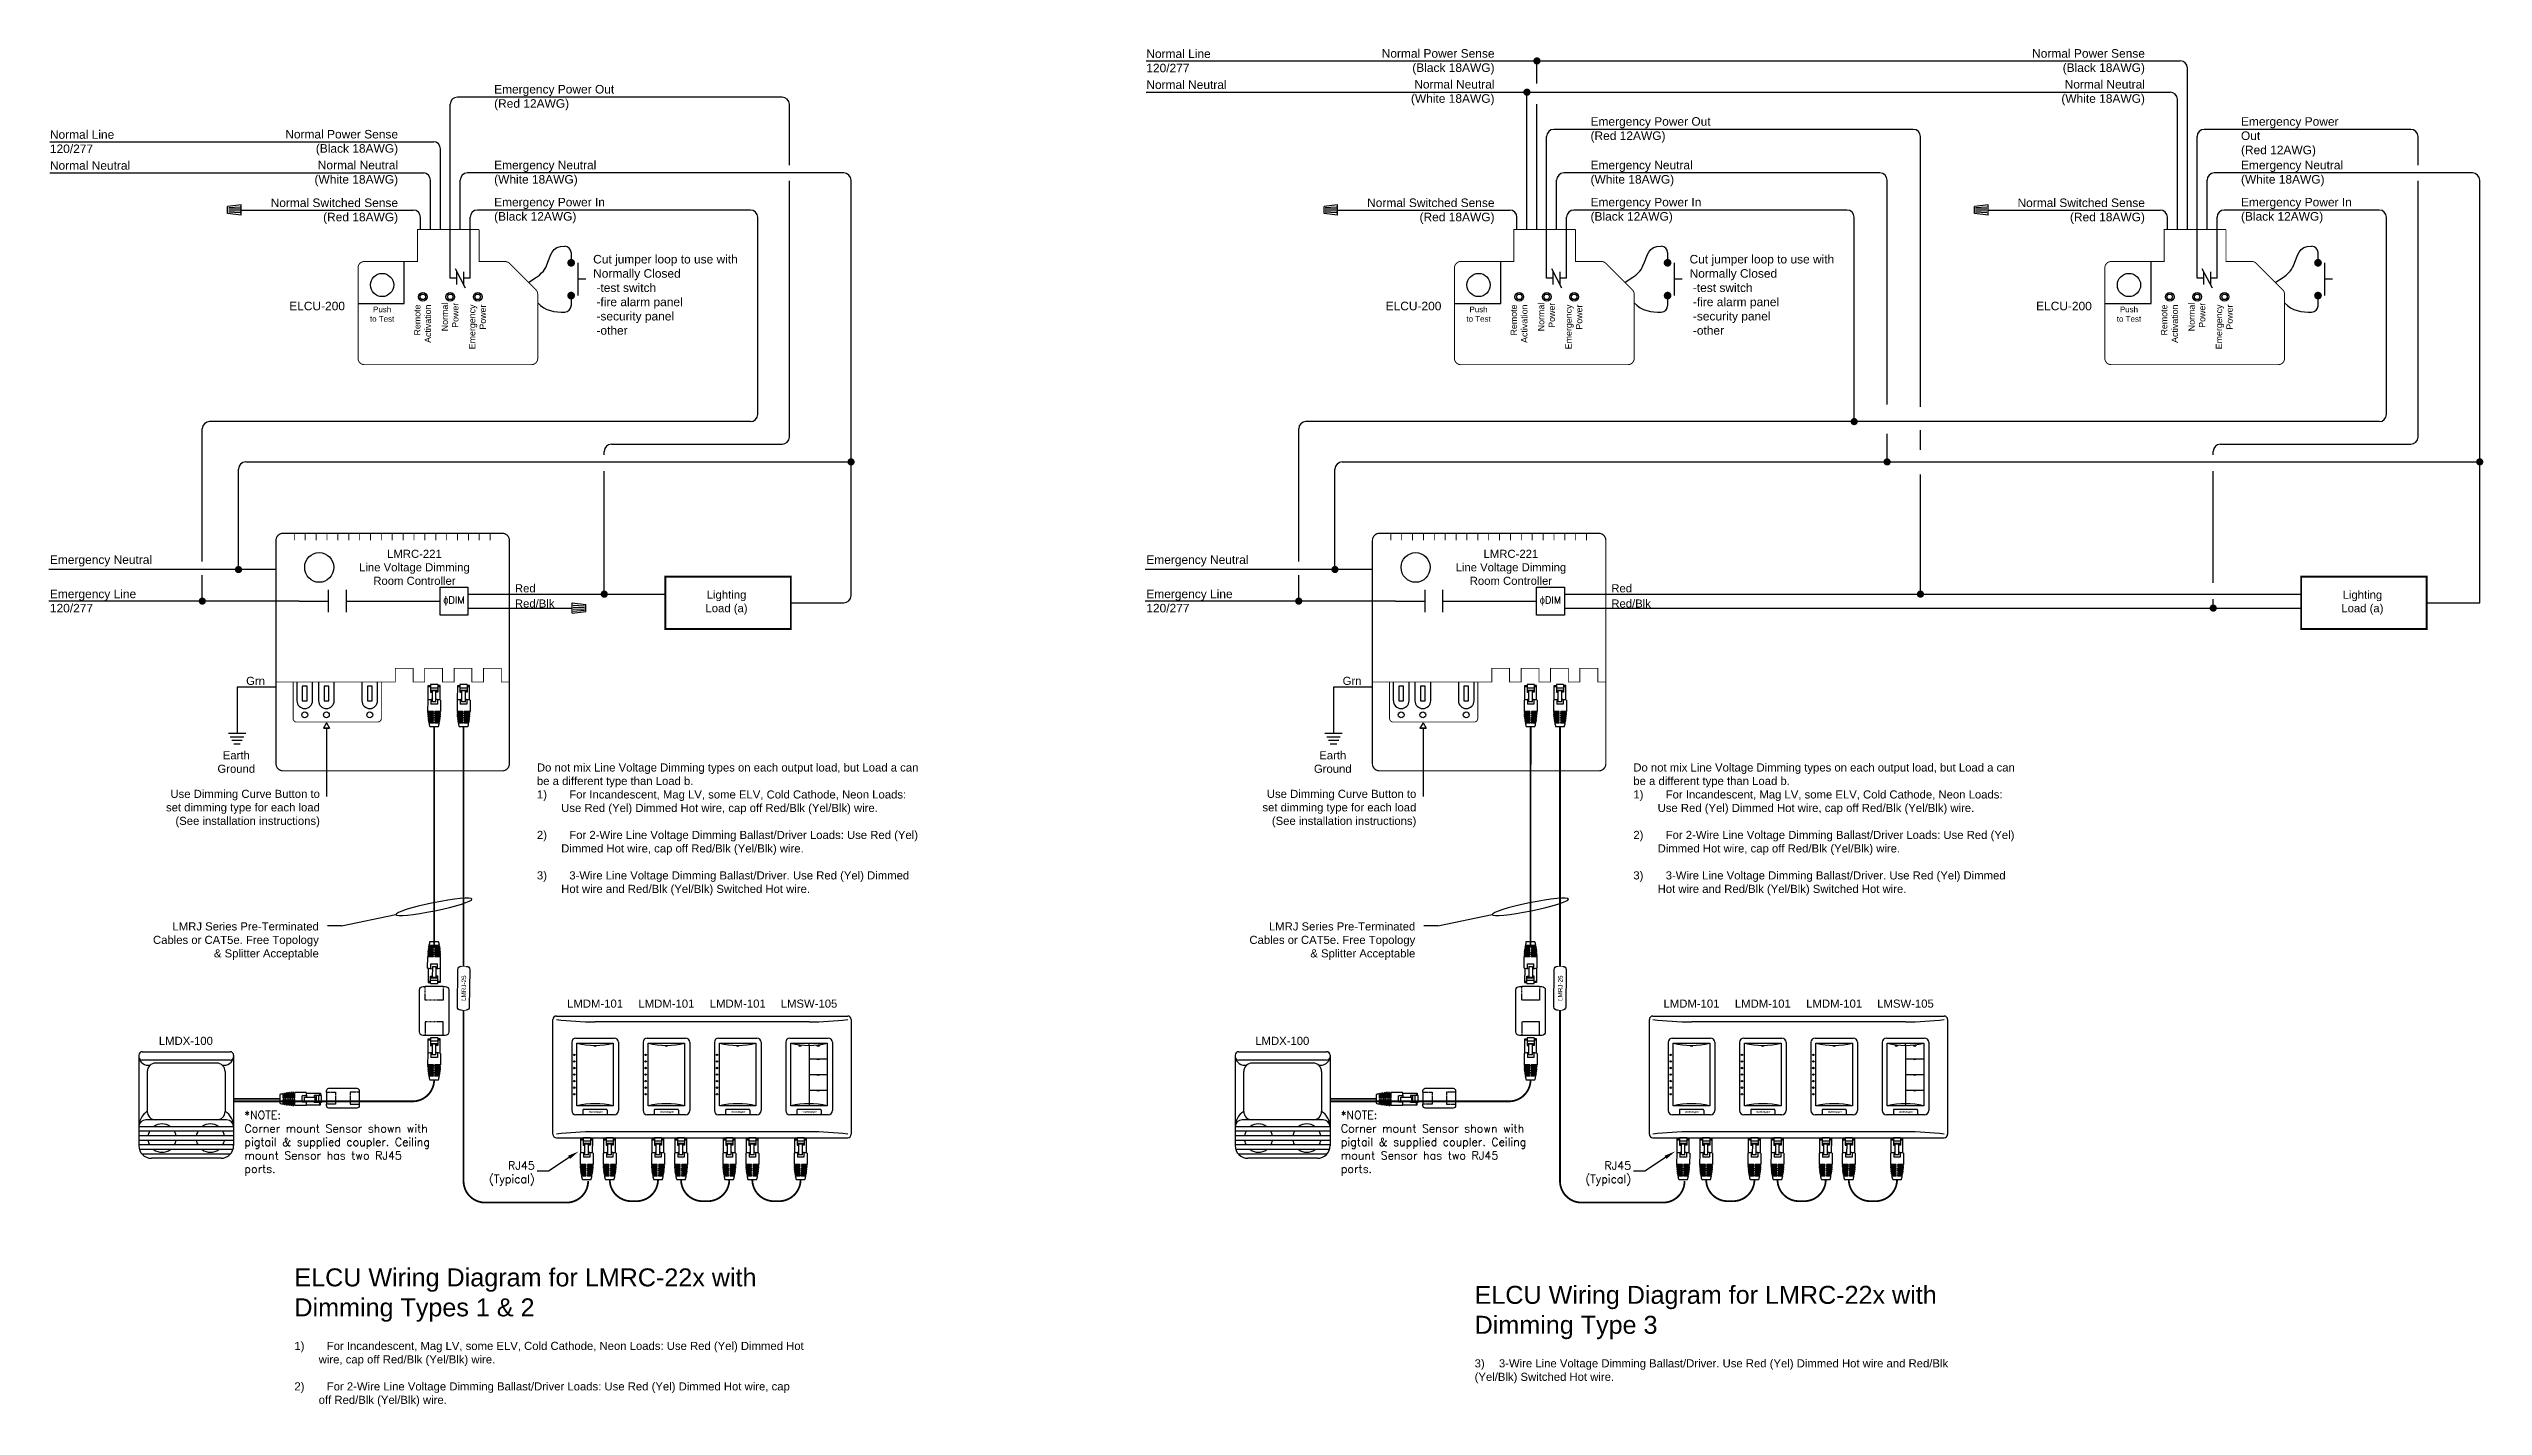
# Model space of a CAD drawing. Header units: inches. Extents: x 59 to 3361, y -1026 to 1732.
# Drawn here: x 334 to 1011, y 29 to 406 of the extents above; entities that cross this region are included whole.
import ezdxf

# ---------------------------------------------------------------- set-up
doc = ezdxf.new("R2010")
doc.units = ezdxf.units.IN
doc.header["$MEASUREMENT"] = 0
doc.linetypes.add('HIDDEN', pattern=[0.375, 0.25, -0.125])
doc.layers.add('WS_DETAIL', color=7, linetype='Continuous')
doc.styles.add('ARIAL', font='arial.ttf')
doc.styles.add('ROMANS', font='ROMANS.shx', dxfattribs={"height": 0.0625})

msp = doc.modelspace()

# ---------------------------------------------------------------- texts
at = {"color": 7, "linetype": 'Continuous', "char_height": 2.3761, "width": 32.5935, "attachment_point": 4, "style": 'ARIAL'}
for s, insert in [('Normal Line\\P120/277', (638.89, 402.89)), ('Normal Line\\P120/277', (334.09, 380.43)), ('Emergency Line 120/277', (334.09, 252.7)), ('Emergency Line 120/277', (638.89, 252.7))]:
    msp.add_mtext(s, dxfattribs=dict(at, insert=insert))
at = {"color": 7, "style": 'ARIAL'}
for s, insert, char_height, width, attachment_point in [('Normal Power Sense\\P(Black 18AWG)', (735.69, 406.17), 2.3761, 63.9991, 3), ('Normal Power Sense\\P(Black 18AWG)', (916.5, 406.17), 2.3761, 63.9991, 3), ('Emergency Power Out\\P(Red 12AWG)', (457.58, 396.21), 2.3761, 63.9991, 1), ('Normal Neutral', (638.89, 396.27), 2.3761, 45.0944, 4), ('Normal Neutral\\P(White 18AWG)', (735.69, 397.59), 2.3761, 63.9991, 3), ('Normal Neutral\\P(White 18AWG)', (916.5, 397.59), 2.3761, 63.9991, 3), ('Emergency Power Out\\P(Red 12AWG)', (762.38, 387.25), 2.3761, 63.9991, 1), ('Emergency Power Out\\P(Red 12AWG)', (943.2, 387.25), 2.3761, 31.1497, 1), ('Normal Power Sense\\P(Black 18AWG)', (430.88, 383.71), 2.3761, 63.9991, 3), ('Normal Neutral', (334.09, 373.81), 2.3761, 45.0944, 4), ('Normal Neutral\\P(White 18AWG)', (430.88, 375.12), 2.3761, 63.9991, 3), ('Emergency Neutral\\P(White 18AWG)', (457.58, 375.12), 2.3761, 63.9991, 1), ('Emergency Neutral\\P(White 18AWG)', (762.38, 375.12), 2.3761, 63.9991, 1), ('Emergency Neutral\\P(White 18AWG)', (943.2, 375.12), 2.3761, 31.1497, 1), ('Normal Switched Sense\\P(Red 18AWG)', (430.88, 364.64), 2.3761, 63.9991, 3), ('Emergency Power In\\P(Black 12AWG)', (457.58, 364.82), 2.3761, 63.9991, 1), ('Normal Switched Sense\\P(Red 18AWG)', (735.69, 364.64), 2.3761, 63.9991, 3), ('Emergency Power In\\P(Black 12AWG)', (762.38, 364.82), 2.3761, 63.9991, 1), ('Normal Switched Sense\\P(Red 18AWG)', (916.5, 364.64), 2.3761, 63.9991, 3), ('Emergency Power In\\P(Black 12AWG)', (943.2, 364.82), 2.3761, 31.1497, 1), ('Cut jumper loop to use with\\PNormally Closed\\P -test switch\\P -fire alarm panel\\P -security panel\\P -other', (485.11, 348.95), 2.3761, 70.6983, 1), ('Cut jumper loop to use with\\PNormally Closed\\P -test switch\\P -fire alarm panel\\P -security panel\\P -other', (789.91, 348.95), 2.3761, 70.6983, 1), ('ELCU-200', (408.37, 335.93), 2.376, 59.7844, 2), ('Push\\Pto Test', (426.44, 334.59), 1.584, 63.9991, 2), ('ELCU-200', (713.17, 335.93), 2.376, 59.7844, 2), ('Push\\Pto Test', (731.25, 334.59), 1.584, 63.9991, 2), ('ELCU-200', (893.99, 335.93), 2.376, 59.7844, 2), ('Push\\Pto Test', (912.06, 334.59), 1.584, 63.9991, 2), ('Emergency Neutral', (334.09, 263.86), 2.3761, 45.0944, 4), ('Emergency Neutral', (638.89, 263.86), 2.3761, 45.0944, 4)]:
    msp.add_mtext(s, dxfattribs=dict(at, insert=insert, char_height=char_height, width=width, attachment_point=attachment_point))
at = {"char_height": 1.761, "width": 56.6513, "attachment_point": 3, "rotation": 90, "style": 'ARIAL'}
for s, insert in [('Remote\\PActivation', (435.34, 335.16)), ('Normal\\PPower', (442.97, 335.66)), ('Emergency\\PPower', (450.6, 335.16)), ('Remote\\PActivation', (740.14, 335.16)), ('Normal\\PPower', (747.77, 335.66)), ('Emergency\\PPower', (755.4, 335.16)), ('Remote\\PActivation', (920.96, 335.16)), ('Normal\\PPower', (928.59, 335.66)), ('Emergency\\PPower', (936.21, 335.16))]:
    msp.add_mtext(s, dxfattribs=dict(at, insert=insert))
at = {"linetype": 'Continuous', "style": 'ARIAL'}
for s, insert, char_height, width, attachment_point in [('Red', (463.36, 256.24), 2.249, 5.8059, 4), ('Red', (768.16, 256.24), 2.249, 5.8059, 4), ('Red/Blk', (463.36, 252.01), 2.249, 10.5565, 4), ('Red/Blk', (768.16, 252.01), 2.249, 10.5565, 4), ('Use Dimming Curve Button to set dimming type for each load (See installation instructions)', (409.15, 200.22), 2.2491, 44.7928, 3), ('Use Dimming Curve Button to set dimming type for each load (See installation instructions)', (713.95, 200.22), 2.2491, 44.7928, 3), ('LMRJ Series Pre-Terminated \\PCables or CAT5e. Free Topology \\P& Splitter Acceptable', (408.85, 163.37), 2.2491, 55.8216, 3), ('LMRJ Series Pre-Terminated \\PCables or CAT5e. Free Topology \\P& Splitter Acceptable', (713.65, 163.37), 2.2491, 55.8216, 3), ('{\\Fromans|c0;*NOTE:\\PCorner mount Sensor shown with pigtail & supplied coupler. Ceiling mount Sensor has two RJ45 ports. }', (388.17, 110.93), 2.2491, 57.738, 1), ('{\\Fromans|c0;*NOTE:\\PCorner mount Sensor shown with pigtail & supplied coupler. Ceiling mount Sensor has two RJ45 ports. }', (692.97, 110.93), 2.2491, 57.738, 1)]:
    msp.add_mtext(s, dxfattribs=dict(at, insert=insert, char_height=char_height, width=width, attachment_point=attachment_point))
at = {"style": 'ARIAL'}
for s, insert, char_height, width, attachment_point in [('Lighting Load \\FARIAL.TTF;(a)', (522.19, 255.61), 2.25, 12.1071, 2), ('Lighting Load \\FARIAL.TTF;(a)', (976.96, 255.6), 2.25, 12.1071, 2), ('Grn', (388.65, 230.5), 2.248, 35.2871, 4), ('Grn', (693.46, 230.5), 2.248, 35.2871, 4), ('Earth\\PGround', (385.91, 207.94), 2.248, 57.7149, 5), ('Earth\\PGround', (690.72, 207.94), 2.248, 57.7149, 5), ('Do not mix Line Voltage Dimming types on each output load, but Load a can be a different type than Load b.\\P\\pi-6.75,l6.75;1)^IFor Incandescent, Mag LV, some ELV, Cold Cathode, Neon Loads: Use Red (Yel) Dimmed Hot wire, cap off Red/Blk (Yel/Blk) wire.\\P\\P2)^IFor 2-Wire Line Voltage Dimming Ballast/Driver Loads: Use Red (Yel) Dimmed Hot wire, cap off Red/Blk (Yel/Blk) wire.\\P\\P3)^I3-Wire Line Voltage Dimming Ballast/Driver. Use Red (Yel) Dimmed Hot wire and Red/Blk (Yel/Blk) Switched Hot wire.', (469.48, 207.56), 2.25, 106.2696, 1), ('Do not mix Line Voltage Dimming types on each output load, but Load a can be a different type than Load b.\\P\\pi-6.75,l6.75;1)^IFor Incandescent, Mag LV, some ELV, Cold Cathode, Neon Loads: Use Red (Yel) Dimmed Hot wire, cap off Red/Blk (Yel/Blk) wire.\\P\\P2)^IFor 2-Wire Line Voltage Dimming Ballast/Driver Loads: Use Red (Yel) Dimmed Hot wire, cap off Red/Blk (Yel/Blk) wire.\\P\\P3)^I3-Wire Line Voltage Dimming Ballast/Driver. Use Red (Yel) Dimmed Hot wire and Red/Blk (Yel/Blk) Switched Hot wire.', (774.28, 207.56), 2.25, 106.2696, 1), ('{\\H2.2222x;ELCU Wiring Diagram for LMRC-22x with Dimming Types 1 & 2\\P}\\P\\pi-6.75,l6.75;1)^IFor Incandescent, Mag LV, some ELV, Cold Cathode, Neon Loads: Use Red (Yel) Dimmed Hot wire, cap off Red/Blk (Yel/Blk) wire.\\P\\P2)^IFor 2-Wire Line Voltage Dimming Ballast/Driver Loads: Use Red (Yel) Dimmed Hot wire, cap off Red/Blk (Yel/Blk) wire.', (402.06, 67.15), 2.25, 141.608, 1), ('\\pt6.75;{\\H2.2222x;ELCU Wiring Diagram for LMRC-22x with Dimming Type 3\\P\\pi-6.75,l6.75,tz;}\\P\\pt6.75;3)^I3-Wire Line Voltage Dimming Ballast/Driver. Use Red (Yel) Dimmed Hot wire and Red/Blk (Yel/Blk) Switched Hot wire.', (730.16, 62.3), 2.25, 140.8148, 1)]:
    msp.add_mtext(s, dxfattribs=dict(at, insert=insert, char_height=char_height, width=width, attachment_point=attachment_point))

# ---------------------------------------------------------------- blocks, each defined once
blk = doc.blocks.new('A$C28216DC1')
blk.add_lwpolyline([(22.84, 8.11), (17.13, 4.27), (13.98, 4.27)])
blk.add_solid([(23.11, 7.67), (22.56, 8.56), (25.52, 9.76)])
at = {"linetype": 'Continuous', "insert": (13.29, 3.59), "char_height": 2.25, "width": 37.309, "attachment_point": 6, "style": 'ROMANS'}
blk.add_mtext('\\pi29.81;RJ45\\P\\pi22.42;(Typical)', dxfattribs=at)
blk = doc.blocks.new('*U112')
for p, q in [((-1.8, 7.34), (-1.81, 4.17)), ((-1.64, 7.37), (-1.63, 11.37)), ((-1.63, 11.37), (-0.99, 11.37)), ((-1.63, 11.09), (-0.99, 11.09)), ((1, 11.65), (-0.99, 11.65)), ((-0.99, 11.65), (-0.99, 9.56)), ((-0.99, 10.79), (1, 10.79)), ((-0.99, 10.12), (1, 10.12)), ((-0.5, 9.76), (-0.99, 9.76)), ((-0.99, 9.56), (-0.5, 9.56)), ((-0.9, 7.49), (-0.9, 6.2)), ((-0.5, 6.9), (-0.49, 10.12)), ((0.5, 6.89), (-0.5, 6.9)), ((0.51, 9.89), (-0.49, 9.89)), ((0.5, 6.89), (0.51, 10.12)), ((1, 9.56), (0.5, 9.56)), ((1, 9.76), (0.51, 9.76)), ((0.9, 7.49), (0.9, 6.2)), ((1, 11.65), (1, 9.56)), ((1.65, 11.37), (1, 11.37)), ((1, 11.09), (1.65, 11.09)), ((1.64, 7.37), (1.65, 11.37)), ((1.81, 7.33), (1.8, 4.16)), ((-0.21, 4.16), (-1.81, 4.17)), ((-0.21, 3.92), (-1.81, 3.92)), ((-0.21, 3.67), (-1.8, 3.67)), ((-0.21, 3.42), (-1.79, 3.43)), ((-0.21, 3.18), (-1.78, 3.18)), ((-0.22, 2.93), (-1.76, 2.93)), ((-0.22, 2.69), (-1.74, 2.69)), ((-0.22, 2.44), (-1.71, 2.44)), ((-0.22, 2.19), (-1.68, 2.19)), ((-0.22, 1.95), (-1.65, 1.95)), ((-0.22, 1.7), (-1.61, 1.7)), ((-0.22, 1.45), (-1.57, 1.45)), ((-0.22, 1.21), (-1.52, 1.21)), ((-0.22, 0.96), (-1.47, 0.96)), ((-1.21, 0), (1.21, 0)), ((0.9, 6.2), (-0.9, 6.2)), ((-0.81, 3.67), (-0.82, 3.43)), ((-0.82, 3.18), (-0.82, 2.93)), ((-0.82, 2.69), (-0.82, 2.44)), ((-0.82, 2.19), (-0.82, 1.95)), ((-0.82, 1.7), (-0.82, 1.45)), ((-0.82, 1.21), (-0.82, 0.96)), ((-0.81, 4.16), (-0.81, 3.92)), ((-0.22, 2.93), (-0.21, 3.18)), ((-0.22, 2.44), (-0.22, 2.69)), ((-0.22, 1.95), (-0.22, 2.19)), ((-0.22, 1.45), (-0.22, 1.7)), ((-0.22, 0.96), (-0.22, 1.21)), ((-0.21, 3.92), (-0.21, 4.16)), ((-0.21, 3.42), (-0.21, 3.67)), ((0.2, 1.95), (0.2, 2.19)), ((1.67, 2.19), (0.2, 2.19)), ((1.64, 1.94), (0.2, 1.95)), ((0.2, 1.45), (0.2, 1.7)), ((1.6, 1.7), (0.2, 1.7)), ((1.55, 1.45), (0.2, 1.45)), ((0.2, 0.96), (0.2, 1.21)), ((1.51, 1.2), (0.2, 1.21)), ((1.45, 0.96), (0.2, 0.96)), ((0.21, 3.92), (0.21, 4.16)), ((1.8, 4.16), (0.21, 4.16)), ((1.8, 3.91), (0.21, 3.92)), ((0.21, 3.42), (0.21, 3.67)), ((1.79, 3.67), (0.21, 3.67)), ((1.78, 3.42), (0.21, 3.42)), ((0.21, 2.93), (0.21, 3.18)), ((1.77, 3.18), (0.21, 3.18)), ((1.75, 2.93), (0.21, 2.93)), ((0.21, 2.44), (0.21, 2.68)), ((1.73, 2.68), (0.21, 2.68)), ((1.7, 2.44), (0.21, 2.44)), ((0.8, 1.7), (0.8, 1.45)), ((0.8, 1.21), (0.8, 0.96)), ((0.81, 4.16), (0.81, 3.92)), ((0.81, 3.67), (0.81, 3.42)), ((0.81, 3.18), (0.81, 2.93)), ((0.81, 2.68), (0.81, 2.44)), ((0.81, 2.19), (0.81, 1.94))]:
    blk.add_line(p, q)
for centre, radius, start, end in [((-0.01, -0.65), 8.19, 93.42122, 102.66034), ((-0.01, -0.65), 8.19, 77.17806, 86.41718), ((13.26, 4.15), 15.07, 180.85618, 181.79342), ((13.26, 4.15), 15.07, 182.73115, 183.66964), ((13.26, 4.15), 15.07, 184.60914, 185.5499), ((13.26, 4.15), 15.07, 186.49219, 187.43627), ((13.26, 4.15), 15.07, 188.38241, 189.33088), ((13.26, 4.15), 15.07, 190.28195, 191.23592), ((13.26, 4.15), 15.07, 192.19309, 195.95706), ((-13.27, 4.18), 15.07, 343.88134, 347.64532), ((-13.27, 4.18), 15.07, 348.60248, 349.55645), ((-13.27, 4.18), 15.07, 350.50753, 351.456), ((-13.27, 4.18), 15.07, 352.40213, 353.34621), ((-13.27, 4.18), 15.07, 354.2885, 355.22926), ((-13.27, 4.18), 15.07, 356.16876, 357.10725), ((-13.27, 4.18), 15.07, 358.04499, 358.98222)]:
    blk.add_arc(centre, radius, start, end)
blk = doc.blocks.new('*U115')
for p, q in [((1.21, 0), (-1.21, 0)), ((-1.81, -7.33), (-1.8, -4.16)), ((-1.8, -3.91), (-0.21, -3.92)), ((-1.8, -4.16), (-0.21, -4.16)), ((-1.79, -3.67), (-0.21, -3.67)), ((-1.78, -3.42), (-0.21, -3.42)), ((-1.77, -3.18), (-0.21, -3.18)), ((-1.75, -2.93), (-0.21, -2.93)), ((-1.73, -2.68), (-0.21, -2.68)), ((-1.7, -2.44), (-0.21, -2.44)), ((-1.67, -2.19), (-0.2, -2.19)), ((-1.64, -1.94), (-0.2, -1.95)), ((-1.6, -1.7), (-0.2, -1.7)), ((-1.55, -1.45), (-0.2, -1.45)), ((-1.51, -1.2), (-0.2, -1.21)), ((-1.45, -0.96), (-0.2, -0.96)), ((-0.9, -7.49), (-0.9, -6.2)), ((-0.9, -6.2), (0.9, -6.2)), ((-0.81, -2.19), (-0.81, -1.94)), ((-0.81, -2.68), (-0.81, -2.44)), ((-0.81, -3.18), (-0.81, -2.93)), ((-0.81, -3.67), (-0.81, -3.42)), ((-0.81, -4.16), (-0.81, -3.92)), ((-0.8, -1.21), (-0.8, -0.96)), ((-0.8, -1.7), (-0.8, -1.45)), ((-0.21, -2.44), (-0.21, -2.68)), ((-0.21, -2.93), (-0.21, -3.18)), ((-0.21, -3.42), (-0.21, -3.67)), ((-0.21, -3.92), (-0.21, -4.16)), ((-0.2, -0.96), (-0.2, -1.21)), ((-0.2, -1.45), (-0.2, -1.7)), ((-0.2, -1.95), (-0.2, -2.19)), ((0.22, -2.93), (0.21, -3.18)), ((0.21, -3.18), (1.78, -3.18)), ((0.21, -3.42), (1.79, -3.43)), ((0.21, -3.42), (0.21, -3.67)), ((0.21, -3.67), (1.8, -3.67)), ((0.21, -3.92), (1.81, -3.92)), ((0.21, -3.92), (0.21, -4.16)), ((0.21, -4.16), (1.81, -4.17)), ((0.22, -0.96), (1.47, -0.96)), ((0.22, -0.96), (0.22, -1.21)), ((0.22, -1.21), (1.52, -1.21)), ((0.22, -1.45), (1.57, -1.45)), ((0.22, -1.45), (0.22, -1.7)), ((0.22, -1.7), (1.61, -1.7)), ((0.22, -1.95), (1.65, -1.95)), ((0.22, -1.95), (0.22, -2.19)), ((0.22, -2.19), (1.68, -2.19)), ((0.22, -2.44), (1.71, -2.44)), ((0.22, -2.44), (0.22, -2.69)), ((0.22, -2.69), (1.74, -2.69)), ((0.22, -2.93), (1.76, -2.93)), ((0.81, -3.67), (0.82, -3.43)), ((0.81, -4.16), (0.81, -3.92)), ((0.82, -1.21), (0.82, -0.96)), ((0.82, -1.7), (0.82, -1.45)), ((0.82, -2.19), (0.82, -1.95)), ((0.82, -2.69), (0.82, -2.44)), ((0.82, -3.18), (0.82, -2.93)), ((0.9, -7.49), (0.9, -6.2)), ((1.8, -7.34), (1.81, -4.17)), ((-1.64, -7.37), (-1.65, -11.37)), ((-1, -11.09), (-1.65, -11.09)), ((-1.65, -11.37), (-1, -11.37)), ((-1, -11.65), (-1, -9.56)), ((-1, -9.56), (-0.5, -9.56)), ((-1, -9.76), (-0.51, -9.76)), ((0.99, -10.12), (-1, -10.12)), ((0.99, -10.79), (-1, -10.79)), ((-1, -11.65), (0.99, -11.65)), ((-0.5, -6.89), (-0.51, -10.12)), ((-0.51, -9.89), (0.49, -9.89)), ((-0.5, -6.89), (0.5, -6.9)), ((0.5, -6.9), (0.49, -10.12)), ((0.99, -9.56), (0.5, -9.56)), ((0.5, -9.76), (0.99, -9.76)), ((0.99, -11.65), (0.99, -9.56)), ((1.63, -11.09), (0.99, -11.09)), ((1.63, -11.37), (0.99, -11.37)), ((1.64, -7.37), (1.63, -11.37))]:
    blk.add_line(p, q)
for centre, radius, start, end in [((13.27, -4.18), 15.07, 163.88134, 167.64532), ((13.27, -4.18), 15.07, 178.04499, 178.98222), ((13.27, -4.18), 15.07, 176.16876, 177.10725), ((13.27, -4.18), 15.07, 174.2885, 175.22926), ((13.27, -4.18), 15.07, 172.40213, 173.34621), ((13.27, -4.18), 15.07, 170.50753, 171.456), ((13.27, -4.18), 15.07, 168.60248, 169.55645), ((-13.26, -4.15), 15.07, 12.19309, 15.95706), ((-13.26, -4.15), 15.07, 10.28195, 11.23592), ((-13.26, -4.15), 15.07, 8.38241, 9.33088), ((-13.26, -4.15), 15.07, 6.49219, 7.43627), ((-13.26, -4.15), 15.07, 4.60914, 5.5499), ((-13.26, -4.15), 15.07, 2.73115, 3.66964), ((-13.26, -4.15), 15.07, 0.85618, 1.79342), ((0.01, 0.65), 8.19, 257.17806, 266.41718), ((0.01, 0.65), 8.19, 273.42122, 282.66034)]:
    blk.add_arc(centre, radius, start, end)
blk = doc.blocks.new('*U133')
at = {"linetype": 'HIDDEN'}
for p, q in [((-6.8, 2.5), (-3, 2.5)), ((-3, 2.5), (-3, -2.5)), ((6.8, 2.5), (3, 2.5)), ((3, 2.5), (3, -2.5)), ((-3, -2.5), (-6.8, -2.5)), ((3, -2.5), (6.8, -2.5))]:
    blk.add_line(p, q, dxfattribs=at)
for p, q in [((-6.8, 2.5), (-6.8, -2.5)), ((6.8, 2.5), (6.8, -2.5))]:
    blk.add_line(p, q)
for points in [[(-6.8, 2.5), (-6.8, 3.1, -0.414214), (-5.8, 4.1), (5.8, 4.1, -0.414214), (6.8, 3.1), (6.8, 2.5)], [(6.8, -2.5), (6.8, -3.1, -0.414214), (5.8, -4.1), (-5.8, -4.1, -0.414214), (-6.8, -3.1), (-6.8, -2.5)]]:
    blk.add_lwpolyline(points, format="xyb")
blk = doc.blocks.new('*U185')
for p, q in [((-12.23, 13.61), (12.23, 13.61)), ((-13.2, 12.65), (-13.2, 12.23)), ((-13.19, 12.12), (-13.19, -12.51)), ((12.23, 11.27), (-12.23, 11.27)), ((-10.83, 8.12), (-10.83, -2.98)), ((8.48, 10.46), (-8.48, 10.46)), ((10.82, 8.12), (10.82, -2.98)), ((13.19, 12.65), (13.19, 12.23)), ((13.19, 12.12), (13.19, -12.51)), ((11.23, -5.33), (-11.23, -5.33)), ((13.19, -7.24), (-13.19, -7.24)), ((13.19, -8.51), (-13.19, -8.51)), ((13.19, -9.77), (-13.19, -9.77)), ((13.19, -11.04), (-13.19, -11.04)), ((13.19, -12.31), (-13.19, -12.31)), ((13.02, -13.58), (-13.02, -13.58)), ((12.3, -14.84), (-12.3, -14.84)), ((9.68, -16.02), (-9.68, -16.02))]:
    blk.add_line(p, q)
at = {"const_width": 0.5}
blk.add_lwpolyline([(13.19, 0.49), (26, 0.49)], dxfattribs=at)
for centre, radius, start, end in [((-12.23, 12.65), 0.965, 90, 180), ((12.23, 12.65), 0.965, 0, 90), ((-12.23, 12.23), 0.965, 180, 270), ((-10.51, 12.56), 2.72, 189.33833, 280.31178), ((-8.48, 8.12), 2.34, 90, 180), ((8.48, 8.12), 2.34, 0, 90), ((10.5, 12.56), 2.72, 259.68822, 350.66167), ((12.23, 12.23), 0.965, 270, 0), ((-8.13, -7.26), 5.06, 122.17907, 180.24228), ((-11.23, -7.28), 1.96, 90, 180), ((-8.48, -2.98), 2.34, 180, 270), ((-6.72, -10.4), 3.94, 53.19365, 126.80635), ((6.72, -10.4), 3.94, 53.19365, 126.80635), ((8.48, -2.98), 2.34, 270, 0), ((8.13, -7.26), 5.06, 359.75772, 57.82093), ((11.23, -7.28), 1.96, 0, 90), ((-9.68, -12.51), 3.51, 180, 270), ((-6.72, -10.4), 3.94, 151.37465, 170.93843), ((-6.72, -10.4), 3.94, 189.44431, 209.05661), ((-6.72, -10.4), 3.94, 330.94339, 350.55569), ((-6.72, -10.4), 3.94, 9.06157, 28.62535), ((6.72, -10.4), 3.94, 151.37465, 170.93843), ((6.72, -10.4), 3.94, 189.44431, 209.05661), ((9.68, -12.51), 3.51, 270, 0), ((6.72, -10.4), 3.94, 330.94339, 350.55569), ((6.72, -10.4), 3.94, 9.06157, 28.62535), ((-6.72, -10.4), 3.94, 233.8289, 306.1711), ((6.72, -10.4), 3.94, 233.8289, 306.1711)]:
    blk.add_arc(centre, radius, start, end)
at = {"rotation": 270}
blk.add_blockref('*U112', (26, 0.49), dxfattribs=at)
at = {"xscale": 0.6687071920106525, "yscale": 0.6687071920106525, "zscale": 0.6687071920106525}
blk.add_blockref('*U133', (43.55, 0.69), dxfattribs=at)
at = {"insert": (-0.09, 17.76), "char_height": 2.25, "width": 40.9705, "attachment_point": 2, "style": 'ARIAL'}
blk.add_mtext('LMDX-100', dxfattribs=at)
blk = doc.blocks.new('WallPlate4Gang')
for p, q in [((-40.62, 0.96), (-40.62, 32.88)), ((-39.66, 33.84), (-18.14, 33.84)), ((-34.21, 27.7), (-23.58, 27.7)), ((30.59, 32.2), (-28.9, 32.2)), ((-19.83, 33.84), (21.52, 33.84)), ((-14.38, 27.7), (-3.75, 27.7)), ((0, 33.84), (41.35, 33.84)), ((5.44, 27.7), (16.08, 27.7)), ((25.27, 27.7), (35.9, 27.7)), ((42.31, 32.88), (42.31, 0.96)), ((-35.39, 26.52), (-35.39, 7.57)), ((-22.4, 26.52), (-22.4, 7.57)), ((-15.56, 26.52), (-15.56, 7.57)), ((-2.57, 26.52), (-2.57, 7.57)), ((4.26, 26.52), (4.26, 7.57)), ((17.26, 26.52), (17.26, 7.57)), ((24.09, 26.52), (24.09, 7.57)), ((37.08, 26.52), (37.08, 7.57)), ((-39.66, 0), (-18.14, 0)), ((-23.58, 6.39), (-34.21, 6.39)), ((30.59, 1.64), (-28.9, 1.64)), ((-19.83, 0), (21.52, 0)), ((-3.75, 6.39), (-14.38, 6.39)), ((0, 0), (41.35, 0)), ((16.08, 6.39), (5.44, 6.39)), ((35.9, 6.39), (25.27, 6.39))]:
    blk.add_line(p, q)
for centre, radius, start, end in [((-39.66, 32.88), 0.96, 90, 180), ((-28.9, 117.54), 85.35, 262.75705, 270), ((-34.21, 26.52), 1.18, 90, 180), ((-23.58, 26.52), 1.18, 0, 90), ((-14.38, 26.52), 1.18, 90, 180), ((-3.75, 26.52), 1.18, 0, 90), ((5.44, 26.52), 1.18, 90, 180), ((16.08, 26.52), 1.18, 0, 90), ((25.27, 26.52), 1.18, 90, 180), ((30.59, 117.54), 85.35, 270, 277.24295), ((35.9, 26.52), 1.18, 0, 90), ((41.35, 32.88), 0.96, 0, 90), ((-34.21, 7.57), 1.18, 180, 270), ((-23.58, 7.57), 1.18, 270, 0), ((-14.38, 7.57), 1.18, 180, 270), ((-3.75, 7.57), 1.18, 270, 0), ((5.44, 7.57), 1.18, 180, 270), ((16.08, 7.57), 1.18, 270, 0), ((25.27, 7.57), 1.18, 180, 270), ((35.9, 7.57), 1.18, 270, 0), ((-39.66, 0.96), 0.96, 180, 270), ((-28.9, -83.7), 85.35, 90, 97.24295), ((30.59, -83.7), 85.35, 82.75705, 90), ((41.35, 0.96), 0.96, 270, 0)]:
    blk.add_arc(centre, radius, start, end)
blk = doc.blocks.new('*U114')
blk.add_blockref('WallPlate4Gang', (28.9, 0))
blk = doc.blocks.new('*U285')
for p, q in [((-5.32, 21.31), (5.32, 21.31)), ((-6.5, 20.13), (-6.5, 1.18)), ((-5.07, 2.44), (-5.07, 19.89)), ((-5.07, 19.89), (5.07, 19.89)), ((-5.07, 19.89), (5.07, 19.89)), ((-0.33, 19.29), (-0.33, 19.19)), ((0.33, 19.29), (0.33, 19.19)), ((5.07, 19.89), (5.07, 2.44)), ((6.5, 20.13), (6.5, 1.18)), ((5.32, 0), (-5.32, 0)), ((5.07, 2.44), (-5.07, 2.44)), ((5.07, 2.44), (-5.07, 2.44)), ((-3.38, 1.24), (-3.38, 0)), ((3.14, 1.48), (-3.14, 1.48)), ((3.38, 1.24), (3.38, 0))]:
    blk.add_line(p, q)
for centre in [(-5.78, 16.63), (-5.78, 14.81), (-5.78, 12.99), (-5.78, 11.16), (-5.78, 9.34), (-5.78, 7.52), (-5.78, 5.7)]:
    blk.add_circle(centre, 0.199)
for centre, radius, start, end in [((-5.32, 20.13), 1.18, 90, 180), ((5.32, 20.13), 1.18, 0, 90), ((0, 41.25), 21.96, 256.64818, 283.35182), ((0, 19.73), 0.639, 238.6629, 301.3371), ((-5.32, 1.18), 1.18, 180, 270), ((0, -18.92), 21.96, 76.64818, 103.35182), ((-3.14, 1.24), 0.239, 90, 180), ((3.14, 1.24), 0.239, 0, 90), ((5.32, 1.18), 1.18, 270, 0)]:
    blk.add_arc(centre, radius, start, end)
at = {"style": 'ARIAL'}
for s, insert, char_height, width, attachment_point in [('LMDM-101', (0, 32.02), 2.25, 40.9705, 2), ('{\\fArial|b1|i1|c0|p34;Wattstopper}', (-1.79, 1.04), 0.4798, 3.7953, 1)]:
    blk.add_mtext(s, dxfattribs=dict(at, insert=insert, char_height=char_height, width=width, attachment_point=attachment_point))
blk = doc.blocks.new('*U286')
for p, q in [((-5.32, 21.31), (5.32, 21.31)), ((-6.5, 20.13), (-6.5, 1.18)), ((-5.07, 2.44), (-5.07, 19.89)), ((-5.07, 19.89), (5.07, 19.89)), ((-2.87, 19.29), (-2.87, 19.19)), ((-2.2, 19.29), (-2.87, 19.29)), ((-2.2, 19.29), (-2.2, 19.19)), ((0, 19.29), (0, 19.89)), ((0, 19.29), (0, 3.04)), ((0, 15.52), (5.07, 15.52)), ((2.2, 19.29), (2.2, 19.19)), ((2.2, 19.29), (2.87, 19.29)), ((2.2, 15.52), (2.2, 15.42)), ((2.87, 19.29), (2.87, 19.19)), ((2.87, 15.52), (2.87, 15.42)), ((5.07, 19.89), (5.07, 2.44)), ((6.5, 20.13), (6.5, 1.18)), ((0, 11.16), (5.07, 11.16)), ((0, 6.8), (5.07, 6.8)), ((2.2, 11.16), (2.2, 11.06)), ((2.2, 6.8), (2.2, 6.7)), ((2.87, 11.16), (2.87, 11.06)), ((2.87, 6.8), (2.87, 6.7)), ((5.32, 0), (-5.32, 0)), ((5.07, 2.44), (-5.07, 2.44)), ((-3.38, 1.24), (-3.38, 0)), ((3.14, 1.48), (-3.14, 1.48)), ((0, 3.04), (0, 2.44)), ((3.38, 1.24), (3.38, 0))]:
    blk.add_line(p, q)
for centre, radius, start, end in [((-5.32, 20.13), 1.18, 90, 180), ((5.32, 20.13), 1.18, 0, 90), ((0, 41.25), 21.96, 256.64818, 283.35182), ((-2.54, 19.73), 0.639, 238.6629, 301.3371), ((2.54, 19.73), 0.639, 238.6629, 301.3371), ((2.54, 15.96), 0.639, 238.6629, 301.3371), ((2.54, 11.6), 0.639, 238.6629, 301.3371), ((-5.32, 1.18), 1.18, 180, 270), ((0, -18.92), 21.96, 76.64818, 103.35182), ((-3.14, 1.24), 0.239, 90, 180), ((2.54, 7.24), 0.639, 238.6629, 301.3371), ((3.14, 1.24), 0.239, 0, 90), ((5.32, 1.18), 1.18, 270, 0)]:
    blk.add_arc(centre, radius, start, end)
at = {"style": 'ARIAL'}
for s, insert, char_height, width, attachment_point in [('LMSW-105', (0, 32.02), 2.25, 40.9705, 2), ('{\\fArial|b1|i1|c0|p34;Wattstopper}', (-1.79, 1.04), 0.4798, 3.7953, 1)]:
    blk.add_mtext(s, dxfattribs=dict(at, insert=insert, char_height=char_height, width=width, attachment_point=attachment_point))
blk = doc.blocks.new('*U132')
at = {"linetype": 'HIDDEN'}
for p, q in [((-2.48, 3.03), (-2.48, 6.83)), ((2.48, 6.83), (2.48, 3.03)), ((2.48, 3.03), (-2.48, 3.03)), ((2.48, -3.03), (-2.48, -3.03)), ((-2.48, -3.03), (-2.48, -6.83)), ((2.48, -6.83), (2.48, -3.03))]:
    blk.add_line(p, q, dxfattribs=at)
for p, q in [((2.48, 6.83), (-2.48, 6.83)), ((2.48, -6.83), (-2.48, -6.83))]:
    blk.add_line(p, q)
for points in [[(-2.48, -6.83), (-3.08, -6.83, -0.414214), (-4.08, -5.83), (-4.08, 5.83, -0.414214), (-3.08, 6.83), (-2.48, 6.83)], [(2.48, 6.83), (3.08, 6.83, -0.414214), (4.08, 5.83), (4.08, -5.83, -0.414214), (3.08, -6.83), (2.48, -6.83)]]:
    blk.add_lwpolyline(points, format="xyb")
blk = doc.blocks.new('*U134')
at = {"layer": 'WS_DETAIL', "const_width": 0.5}
for points in [[(0, 132.37), (0, 6)], [(6, 0), (28.64, 0)], [(34.64, 6), (34.64, 6)]]:
    blk.add_lwpolyline(points, dxfattribs=at)
for points in [[(0, 6, 0.414214), (6, 0)], [(28.64, 0, 0.414214), (34.64, 6)]]:
    blk.add_lwpolyline(points, format="xyb", dxfattribs=at)
blk = doc.blocks.new('*U246')
blk.add_lwpolyline([(-1.72, -5.19), (-1.6, 5.23, -0.414214), (-0.72, 6.09), (0.85, 6.08, -0.414214), (1.72, 5.19), (1.6, -5.23, -0.414214), (0.72, -6.09), (-0.85, -6.08, -0.414214)], format="xyb", close=True)
at = {"insert": (0.08, 0), "char_height": 1.25, "attachment_point": 5, "rotation": 89.34983, "style": 'ARIAL', "bg_fill": 3, "box_fill_scale": 1, "bg_fill_color": 256, "bg_fill_transparency": 0}
blk.add_mtext_dynamic_manual_height_columns('LMRJ-25', width=12.0337, gutter_width=70, heights=[0], dxfattribs=at)
blk = doc.blocks.new('*U179')
for p, q in [((-17.89, 50.31), (-17.89, 44.1)), ((-17.89, 50.31), (-17.89, 44.1)), ((-12.94, 50.31), (-12.94, 44.1)), ((-12.94, 50.31), (-12.94, 44.1)), ((-26, 47.2), (-17.89, 47.2)), ((-12.94, 47.2), (13.17, 47.2)), ((-26.64, 24.72), (-26.64, 19.51)), ((-22.27, 19.51), (-22.27, 24.72)), ((-20.61, 24.72), (-20.61, 19.51)), ((-16.25, 19.51), (-16.25, 24.72)), ((-8.56, 24.72), (-8.56, 19.51)), ((-4.19, 19.51), (-4.19, 24.72))]:
    blk.add_line(p, q)
for points, const_width in [([(-0.09, 66.07), (30.45, 66.07, -0.414214), (32.44, 64.07), (32.44, 2, -0.414214), (30.45, 0), (-30.45, 0, -0.414214), (-32.44, 2), (-32.44, 64.07, -0.414214), (-30.45, 66.07), (-0.09, 66.07)], 0.343), ([(-27.68, 24.72), (-27.68, 14.58, 0.414214), (-26.68, 13.58), (-4.15, 13.58, 0.414214), (-3.15, 14.58), (-3.15, 24.72)], 0.25)]:
    blk.add_lwpolyline(points, format="xyb", dxfattribs=dict(const_width=const_width))
at = {"const_width": 0.25}
for points in [[(-27.34, 64.06), (-27.34, 66.07)], [(-24.32, 64.06), (-24.32, 66.07)], [(-21.29, 64.06), (-21.29, 66.07)], [(-18.27, 64.06), (-18.27, 66.07)], [(-15.24, 64.06), (-15.24, 66.07)], [(-12.22, 64.06), (-12.22, 66.07)], [(-9.19, 64.06), (-9.19, 66.07)], [(-6.17, 64.06), (-6.17, 66.07)], [(-3.15, 64.06), (-3.15, 66.07)], [(-0.12, 64.06), (-0.12, 66.07)], [(2.9, 64.06), (2.9, 66.07)], [(5.93, 64.06), (5.93, 66.07)], [(8.95, 64.06), (8.95, 66.07)], [(11.98, 64.06), (11.98, 66.07)], [(15, 64.06), (15, 66.07)], [(18.03, 64.06), (18.03, 66.07)], [(21.05, 64.06), (21.05, 66.07)], [(24.07, 64.06), (24.07, 66.07)], [(27.1, 64.06), (27.1, 66.07)], [(32.44, 24.72), (30.2, 24.72), (30.2, 28.51), (25.24, 28.51), (25.24, 24.72), (22.03, 24.72), (22.03, 28.51), (17.07, 28.51), (17.07, 24.72), (13.86, 24.72), (13.86, 28.51), (8.9, 28.51), (8.9, 24.72), (5.69, 24.72), (5.69, 28.51), (0.73, 28.51), (0.73, 24.72), (-32.44, 24.72)]]:
    blk.add_lwpolyline(points, dxfattribs=at)
blk.add_lwpolyline([(-20.43, 52.43), (-21.24, 52.51), (-21.99, 52.75), (-22.67, 53.13), (-23.27, 53.64), (-23.77, 54.26), (-24.14, 54.98), (-24.38, 55.78), (-24.46, 56.64), (-24.46, 56.64), (-24.38, 57.45), (-24.14, 58.2), (-23.77, 58.89), (-23.27, 59.49), (-22.67, 59.98), (-21.99, 60.36), (-21.24, 60.59), (-20.43, 60.68), (-20.43, 60.68), (-19.63, 60.59), (-18.87, 60.36), (-18.19, 59.98), (-17.59, 59.49), (-17.09, 58.89), (-16.72, 58.2), (-16.48, 57.45), (-16.4, 56.64), (-16.4, 56.64), (-16.48, 55.78), (-16.72, 54.98), (-17.09, 54.26), (-17.59, 53.64), (-18.19, 53.13), (-18.87, 52.75), (-19.63, 52.51), (-20.43, 52.43), (-20.43, 52.43), (-20.43, 52.43)])
for points in [[(13.17, 51.08), (20.92, 51.08), (20.92, 43.33), (13.17, 43.33)], [(-25.12, 19.51), (-23.79, 19.51), (-23.79, 23.54), (-25.12, 23.54)], [(-19.09, 19.51), (-17.77, 19.51), (-17.77, 23.54), (-19.09, 23.54)], [(-7.04, 19.51), (-5.71, 19.51), (-5.71, 23.54), (-7.04, 23.54)]]:
    blk.add_lwpolyline(points, close=True)
for centre in [(-24.45, 15.57), (-18.43, 15.57), (-6.37, 15.57)]:
    blk.add_circle(centre, 0.819)
for centre in [(-24.45, 19.51), (-18.43, 19.51), (-6.37, 19.51)]:
    blk.add_arc(centre, 2.18, 180, 0)
at = {"insert": (6.05, 61.48), "char_height": 2.25, "width": 40.9705, "attachment_point": 2, "style": 'ARIAL'}
blk.add_mtext('LMRC-221\\PLine Voltage Dimming\\PRoom Controller', dxfattribs=at)
at = {"linetype": 'Continuous', "insert": (17.05, 47.2), "char_height": 2, "width": 5.8059, "attachment_point": 5, "style": 'ROMANS'}
blk.add_mtext('ɸDIM', dxfattribs=at)

# ---------------------------------------------------------------- linework, layer by layer
for p, q in [((638.89, 402.89), (926.31, 402.89)), ((747.48, 396.6), (747.48, 402.89)), ((928.3, 356), (928.3, 400.91)), ((537.65, 392.83), (447.36, 392.83)), ((638.89, 394.21), (923.52, 394.21)), ((744.7, 356), (744.7, 394.21)), ((445.37, 342.46), (445.37, 390.84)), ((539.65, 373.93), (539.65, 390.83)), ((747.48, 356), (747.48, 390.86)), ((925.51, 356), (925.51, 392.22)), ((334.09, 380.43), (440.69, 380.43)), ((750.17, 342.46), (750.17, 381.88)), ((852.1, 383.87), (752.16, 383.87)), ((854.1, 306.75), (854.1, 381.87)), ((930.99, 342.46), (930.99, 381.88)), ((990.42, 383.87), (932.97, 383.87)), ((992.42, 373.93), (992.42, 381.87)), ((442.68, 356), (442.68, 378.44)), ((334.09, 371.74), (437.91, 371.74)), ((439.89, 356), (439.89, 369.75)), ((448.15, 356), (448.15, 369.75)), ((554.8, 371.74), (450.14, 371.74)), ((539.65, 298.32), (539.65, 369.51)), ((556.8, 254.21), (556.8, 369.74)), ((752.96, 356), (752.96, 369.75)), ((842.83, 371.74), (754.94, 371.74)), ((844.83, 307.36), (844.83, 369.74)), ((933.77, 356), (933.77, 369.75)), ((1007.57, 371.74), (935.76, 371.74)), ((992.42, 298.32), (992.42, 369.51)), ((1009.57, 252.21), (1009.57, 369.74)), ((387.26, 362.87), (383.5, 362.39)), ((383.5, 360.49), (383.5, 362.39)), ((387.26, 360), (383.5, 360.49)), ((386.96, 362.27), (383.8, 362.04)), ((386.96, 361.71), (383.8, 361.64)), ((386.96, 361.16), (383.8, 361.24)), ((386.96, 360.61), (383.8, 360.84)), ((387.26, 360), (387.26, 362.87)), ((387.26, 361.44), (435.12, 361.44)), ((437.11, 356), (437.11, 359.45)), ((450.94, 342.46), (450.94, 359.45)), ((528.86, 361.44), (452.92, 361.44)), ((530.86, 304.61), (530.86, 359.44)), ((692.07, 362.87), (688.3, 362.39)), ((688.3, 360.49), (688.3, 362.39)), ((692.07, 360), (688.3, 360.49)), ((691.77, 362.27), (688.61, 362.04)), ((691.77, 361.71), (688.61, 361.64)), ((691.77, 361.16), (688.61, 361.24)), ((691.77, 360.61), (688.61, 360.84)), ((692.07, 360), (692.07, 362.87)), ((692.07, 361.44), (739.93, 361.44)), ((741.91, 356), (741.91, 359.45)), ((755.74, 342.46), (755.74, 359.45)), ((833.67, 361.44), (757.73, 361.44)), ((835.67, 302.61), (835.67, 359.44)), ((872.88, 362.87), (869.12, 362.39)), ((869.12, 360.49), (869.12, 362.39)), ((872.88, 360), (869.12, 360.49)), ((872.58, 362.27), (869.42, 362.04)), ((872.58, 361.71), (869.42, 361.64)), ((872.58, 361.16), (869.42, 361.24)), ((872.58, 360.61), (869.42, 360.84)), ((872.88, 360), (872.88, 362.87)), ((872.88, 361.44), (920.74, 361.44)), ((922.73, 356), (922.73, 359.45)), ((936.55, 342.46), (936.55, 359.45)), ((981.63, 361.44), (938.54, 361.44)), ((983.63, 304.61), (983.63, 359.44)), ((447.21, 342.46), (445.37, 342.46)), ((446.73, 345.14), (449.54, 339.78)), ((447.21, 340.69), (447.21, 344.23)), ((449.07, 344.23), (449.07, 340.69)), ((450.94, 342.46), (449.07, 342.46)), ((752.01, 342.46), (750.17, 342.46)), ((751.54, 345.14), (754.35, 339.78)), ((752.01, 340.69), (752.01, 344.23)), ((753.87, 344.23), (753.87, 340.69)), ((755.74, 342.46), (753.87, 342.46)), ((932.83, 342.46), (930.99, 342.46)), ((932.35, 345.14), (935.16, 339.78)), ((932.83, 340.69), (932.83, 344.23)), ((934.69, 344.23), (934.69, 340.69)), ((936.55, 342.46), (934.69, 342.46)), ((376.46, 263.68), (376.46, 300.61)), ((528.86, 302.61), (378.46, 302.61)), ((681.26, 263.68), (681.26, 300.61)), ((981.63, 302.61), (683.26, 302.61)), ((844.83, 291.4), (844.83, 299.25)), ((854.1, 294.8), (854.1, 300.27)), ((388.52, 291.4), (556.8, 291.4)), ((488.19, 293.35), (488.19, 294.32)), ((490.19, 296.32), (537.65, 296.32)), ((693.33, 291.4), (1009.57, 291.4)), ((935.49, 293.35), (935.49, 294.32)), ((937.49, 296.32), (990.42, 296.32)), ((386.52, 261.47), (386.52, 289.4)), ((488.19, 254.63), (488.19, 288.8)), ((691.33, 261.47), (691.33, 289.4)), ((854.1, 254.63), (854.1, 287.91)), ((935.49, 257.78), (935.49, 288.8)), ((376.46, 252.7), (376.46, 259.89)), ((505.17, 259.48), (505.17, 244.94)), ((681.26, 252.7), (681.26, 259.89)), ((959.94, 259.48), (959.94, 244.94)), ((450.31, 254.63), (477.87, 254.63)), ((450.31, 254.63), (505.17, 254.63)), ((450.31, 250.76), (479.27, 250.76)), ((479.27, 249.33), (479.27, 252.2)), ((479.27, 252.2), (483.04, 251.71)), ((479.57, 251.59), (482.74, 251.36)), ((479.57, 251.04), (482.74, 250.96)), ((479.57, 250.49), (482.74, 250.56)), ((483.04, 249.81), (483.04, 251.71)), ((540.06, 252.21), (554.8, 252.21)), ((755.11, 254.63), (782.68, 254.63)), ((755.11, 254.63), (959.94, 254.63)), ((755.11, 250.76), (959.94, 250.76)), ((935.49, 250.76), (935.49, 253.25)), ((994.83, 252.21), (1009.57, 252.21)), ((479.27, 249.33), (483.04, 249.81)), ((479.57, 249.93), (482.74, 250.16)), ((411.01, 218.83), (410.15, 217.35)), ((410.15, 217.35), (411.86, 217.35)), ((411.86, 217.35), (410.15, 217.35)), ((411.01, 218.83), (411.86, 217.35)), ((411.01, 217.35), (411.01, 198.36)), ((715.81, 218.83), (714.95, 217.35)), ((714.95, 217.35), (716.66, 217.35)), ((716.66, 217.35), (714.95, 217.35)), ((715.81, 218.83), (716.66, 217.35)), ((715.81, 217.35), (715.81, 198.36)), ((383.71, 215.94), (388.54, 215.94)), ((384.23, 214.93), (388.02, 214.93)), ((384.69, 214.05), (387.57, 214.05)), ((385.23, 213.04), (387.02, 213.04)), ((688.52, 215.94), (693.34, 215.94)), ((689.04, 214.93), (692.82, 214.93)), ((689.49, 214.05), (692.37, 214.05)), ((690.03, 213.04), (691.83, 213.04)), ((415.14, 162.43), (411.25, 162.43)), ((719.94, 162.43), (716.05, 162.43))]:
    msp.add_line(p, q)
at = {"color": 7}
for p, q in [((432.61, 335.44), (432.61, 347.12)), ((478.99, 349.58), (478.99, 346.76)), ((480.85, 346.76), (480.85, 337.64)), ((737.41, 335.44), (737.41, 347.12)), ((783.8, 349.58), (783.8, 346.76)), ((785.65, 346.76), (785.65, 337.64)), ((918.23, 335.44), (918.23, 347.12)), ((964.61, 349.58), (964.61, 346.76)), ((966.46, 346.76), (966.46, 337.64)), ((483.06, 342.2), (480.85, 342.2)), ((787.86, 342.2), (785.65, 342.2)), ((968.67, 342.2), (966.46, 342.2)), ((419.75, 335.44), (432.61, 335.44)), ((478.99, 337.64), (478.99, 334.82)), ((724.55, 335.44), (737.41, 335.44)), ((783.8, 337.64), (783.8, 334.82)), ((905.36, 335.44), (918.23, 335.44)), ((964.61, 337.64), (964.61, 334.82))]:
    msp.add_line(p, q, dxfattribs=at)
at = {"linetype": 'Continuous'}
for p, q in [((415.14, 162.43), (430.23, 165.51)), ((719.94, 162.43), (735.04, 165.51))]:
    msp.add_line(p, q, dxfattribs=at)
at = {"const_width": 1}
for points in [[(746.98, 402.89, 1), (747.98, 402.89, 1)], [(744.2, 394.21, 1), (745.2, 394.21, 1)], [(835.17, 302.61, 1), (836.17, 302.61, 1)], [(556.3, 291.4, 1), (557.3, 291.4, 1)], [(844.33, 291.4, 1), (845.33, 291.4, 1)], [(1009.07, 291.4, 1), (1010.07, 291.4, 1)], [(386.02, 261.47, 1), (387.02, 261.47, 1)], [(690.83, 261.47, 1), (691.83, 261.47, 1)], [(375.96, 252.7, 1), (376.95, 252.7, 1)], [(487.69, 254.63, 1), (488.69, 254.63, 1)], [(680.76, 252.7, 1), (681.76, 252.7, 1)], [(853.6, 254.63, 1), (854.6, 254.63, 1)], [(934.99, 250.76, 1), (935.99, 250.76, 1)]]:
    msp.add_lwpolyline(points, format="xyb", close=True, dxfattribs=at)
for points, const_width in [([(453.42, 356), (453.42, 347.12), (460.59, 347.12, -0.199289), (461.84, 346.61), (469.2, 339.23, -0.198535), (469.71, 337.98), (469.71, 320.2, -0.414214), (467.95, 318.44), (421.51, 318.44, -0.414214), (419.75, 320.2), (419.75, 321.58)], 0.264), ([(419.75, 321.58), (419.75, 345.36, -0.414214), (421.51, 347.12), (436.25, 347.12), (436.25, 356), (444.02, 356), (453.42, 356)], 0.264), ([(758.22, 356), (758.22, 347.12), (765.4, 347.12, -0.199289), (766.64, 346.61), (774, 339.23, -0.198535), (774.52, 337.98), (774.52, 320.2, -0.414214), (772.76, 318.44), (726.31, 318.44, -0.414214), (724.55, 320.2), (724.55, 321.58)], 0.264), ([(724.55, 321.58), (724.55, 345.36, -0.414214), (726.31, 347.12), (741.06, 347.12), (741.06, 356), (748.83, 356), (758.22, 356)], 0.264), ([(939.03, 356), (939.03, 347.12), (946.21, 347.12, -0.199289), (947.46, 346.61), (954.82, 339.23, -0.198535), (955.33, 337.98), (955.33, 320.2, -0.414214), (953.57, 318.44), (907.12, 318.44, -0.414214), (905.36, 320.2), (905.36, 321.58)], 0.264), ([(905.36, 321.58), (905.36, 345.36, -0.414214), (907.12, 347.12), (921.87, 347.12), (921.87, 356), (929.64, 356), (939.03, 356)], 0.264), ([(440.91, 119.6), (440.91, 119.6, -0.414214), (434.91, 113.6), (385.17, 113.6)], 0.5), ([(745.71, 119.6), (745.71, 119.6, -0.414214), (739.71, 113.6), (689.97, 113.6)], 0.5), ([(489.72, 91.84, 0.414214), (495.72, 85.84), (497.15, 85.84, 0.414214), (503.14, 91.84)], 0.5), ([(509.54, 91.84, 0.414214), (515.54, 85.84), (516.97, 85.84, 0.414214), (522.96, 91.84)], 0.5), ([(529.36, 91.84, 0.414214), (535.36, 85.84), (536.79, 85.84, 0.414214), (542.78, 91.84)], 0.5), ([(794.52, 91.84, 0.414214), (800.52, 85.84), (801.95, 85.84, 0.414214), (807.95, 91.84)], 0.5), ([(814.35, 91.84, 0.414214), (820.34, 85.84), (821.77, 85.84, 0.414214), (827.77, 91.84)], 0.5), ([(834.17, 91.84, 0.414214), (840.16, 85.84), (841.59, 85.84, 0.414214), (847.59, 91.84)], 0.5)]:
    msp.add_lwpolyline(points, format="xyb", dxfattribs=dict(const_width=const_width))
at = {"color": 7, "linetype": 'Continuous', "const_width": 1.07}
for points in [[(478.46, 346.76, -1), (479.53, 346.76, -1)], [(783.27, 346.76, -1), (784.33, 346.76, -1)], [(964.08, 346.76, -1), (965.15, 346.76, -1)], [(478.46, 337.64, 1), (479.53, 337.64, 1)], [(783.27, 337.64, 1), (784.33, 337.64, 1)], [(964.08, 337.64, 1), (965.15, 337.64, 1)]]:
    msp.add_lwpolyline(points, format="xyb", close=True, dxfattribs=at)
for points in [[(396.94, 261.47), (333.75, 261.47)], [(701.74, 261.47), (638.56, 261.47)], [(403.38, 252.7), (333.75, 252.7)], [(708.19, 252.7), (638.56, 252.7)], [(396.94, 228.77), (386.13, 228.77), (386.13, 215.94)], [(701.74, 228.77), (690.93, 228.77), (690.93, 215.94)]]:
    msp.add_lwpolyline(points)
at = {"linetype": 'Continuous', "const_width": 0.5}
for points in [[(505.17, 244.94), (540.06, 244.94), (540.06, 259.48), (505.17, 259.48)], [(959.94, 244.94), (994.83, 244.94), (994.83, 259.48), (959.94, 259.48)]]:
    msp.add_lwpolyline(points, close=True, dxfattribs=at)
at = {"const_width": 0.5}
for points in [[(440.91, 217.82), (440.91, 156.49)], [(745.72, 217.82), (745.71, 156.49)]]:
    msp.add_lwpolyline(points, dxfattribs=at)
at = {"color": 7}
for centre in [(426.44, 340.59), (731.25, 340.59), (912.06, 340.59)]:
    msp.add_circle(centre, 3.23, dxfattribs=at)
for centre, radius in [((437.77, 337.3), 1.21), ((445.4, 337.3), 1.21), ((453.02, 337.3), 1.21), ((742.57, 337.3), 1.21), ((750.2, 337.3), 1.21), ((757.83, 337.3), 1.21), ((923.39, 337.3), 1.21), ((931.01, 337.3), 1.21), ((938.64, 337.3), 1.21), ((437.77, 337.3), 0.762), ((445.4, 337.3), 0.762), ((453.02, 337.3), 0.762), ((742.57, 337.3), 0.762), ((750.2, 337.3), 0.762), ((757.83, 337.3), 0.762), ((923.39, 337.3), 0.762), ((931.01, 337.3), 0.762), ((938.64, 337.3), 0.762)]:
    msp.add_circle(centre, radius)
for centre, radius, start, end in [((926.31, 400.91), 1.99, 0, 90), ((447.36, 390.84), 1.99, 90, 180), ((537.65, 390.83), 2, 0, 90), ((923.52, 392.22), 1.99, 0, 90), ((440.69, 378.44), 1.99, 0, 90), ((752.16, 381.88), 1.99, 90, 180), ((852.1, 381.87), 2, 0, 90), ((932.97, 381.88), 1.99, 90, 180), ((990.42, 381.87), 2, 0, 90), ((437.91, 369.75), 1.99, 0, 90), ((450.14, 369.75), 1.99, 90, 180), ((554.8, 369.74), 2, 0, 90), ((754.94, 369.75), 1.99, 90, 180), ((842.83, 369.74), 2, 0, 90), ((935.76, 369.75), 1.99, 90, 180), ((1007.57, 369.74), 2, 0, 90), ((435.12, 359.45), 1.99, 0, 90), ((452.92, 359.45), 1.99, 90, 180), ((528.86, 359.44), 2, 0, 90), ((739.93, 359.45), 1.99, 0, 90), ((757.73, 359.45), 1.99, 90, 180), ((833.67, 359.44), 2, 0, 90), ((920.74, 359.45), 1.99, 0, 90), ((938.54, 359.45), 1.99, 90, 180), ((981.63, 359.44), 2, 0, 90), ((528.86, 304.61), 2, 270, 0), ((981.63, 304.61), 2, 270, 0), ((378.46, 300.61), 2, 90, 180), ((537.65, 298.32), 2, 270, 0), ((683.26, 300.61), 2, 90, 180), ((990.42, 298.32), 2, 270, 0), ((388.52, 289.4), 2, 90, 180), ((490.19, 294.32), 2, 90, 180), ((693.33, 289.4), 2, 90, 180), ((937.49, 294.32), 2, 90, 180), ((554.8, 254.21), 2, 270, 0)]:
    msp.add_arc(centre, radius, start, end)
for centre, start, end in [((477.22, 349.58), 0, 90), ((782.02, 349.58), 0, 90), ((962.84, 349.58), 0, 90), ((477.22, 334.82), 270, 0), ((782.02, 334.82), 270, 0), ((962.84, 334.82), 270, 0)]:
    msp.add_arc(centre, 1.78, start, end, dxfattribs=at)
at = {"extrusion": (0, 0, -1)}
for centre in [(440.83, 167.67), (745.64, 167.67)]:
    msp.add_ellipse(centre, major_axis=(10.6, 2.16), ratio=0.103781, dxfattribs=at)
at = {"color": 7}
for points in [[(467.1, 341.33), (470.77, 343.44), (473.21, 347.03), (473.55, 351.63), (477.22, 351.35)], [(771.91, 341.33), (775.57, 343.44), (778.01, 347.03), (778.35, 351.63), (782.02, 351.35)], [(952.72, 341.33), (956.39, 343.44), (958.83, 347.03), (959.16, 351.63), (962.84, 351.35)]]:
    msp.add_open_spline(points, degree=3, knots=[0, 0, 0, 0, 0.853506, 2.600202, 2.600202, 2.600202, 2.600202], dxfattribs=at)
for points in [[(469.71, 335.6), (471.73, 333.47), (474.56, 332.89), (477.22, 333.05)], [(774.52, 335.6), (776.53, 333.47), (779.37, 332.89), (782.02, 333.05)], [(955.33, 335.6), (957.34, 333.47), (960.18, 332.89), (962.84, 333.05)]]:
    msp.add_open_spline(points, degree=3, dxfattribs=at)

# ---------------------------------------------------------------- block references
for name, p in [('*U179', (429.38, 205.49)), ('*U179', (734.19, 205.49)), ('*U112', (440.91, 217.82)), ('*U112', (449.08, 217.82)), ('*U112', (745.72, 217.82)), ('*U112', (753.89, 217.82)), ('*U134', (449.08, 85.45)), ('*U134', (753.89, 85.45)), ('*U115', (440.91, 158)), ('*U115', (745.71, 158)), ('*U132', (440.91, 138.73)), ('*U132', (745.72, 138.73)), ('*U114', (485.65, 103.49)), ('*U285', (485.65, 109.88)), ('*U285', (505.48, 109.88)), ('*U285', (525.31, 109.88)), ('*U286', (545.13, 109.88)), ('*U114', (790.45, 103.49)), ('*U285', (790.45, 109.88)), ('*U285', (810.28, 109.88)), ('*U285', (830.11, 109.88)), ('*U286', (849.94, 109.88)), ('*U185', (371.98, 113.79)), ('*U112', (440.91, 119.6)), ('*U185', (676.78, 113.79)), ('*U112', (745.71, 119.6)), ('*U112', (483.33, 91.84)), ('*U112', (489.72, 91.84)), ('*U112', (503.14, 91.84)), ('*U112', (509.54, 91.84)), ('*U112', (522.96, 91.84)), ('*U112', (529.36, 91.84)), ('*U112', (542.78, 91.84)), ('*U112', (788.13, 91.84)), ('*U112', (794.52, 91.84)), ('*U112', (807.95, 91.84)), ('*U112', (814.35, 91.84)), ('*U112', (827.77, 91.84)), ('*U112', (834.17, 91.84)), ('*U112', (847.59, 91.84)), ('A$C28216DC1', (455.58, 89.92)), ('A$C28216DC1', (760.38, 89.92))]:
    msp.add_blockref(name, p)

msp.set_redraw_order([(e.dxf.handle, doc.entitydb.next_handle()) for e in msp.query("TEXT MTEXT ATTDEF DIMENSION ARC_DIMENSION")])  # texts and dimensions are drawn at this point

# ---------------------------------------------------------------- next in the draw order: block references
for p in [(449.08, 145.06), (753.89, 145.06)]:
    msp.add_blockref('*U246', p)

doc.saveas('drawing.dxf')
